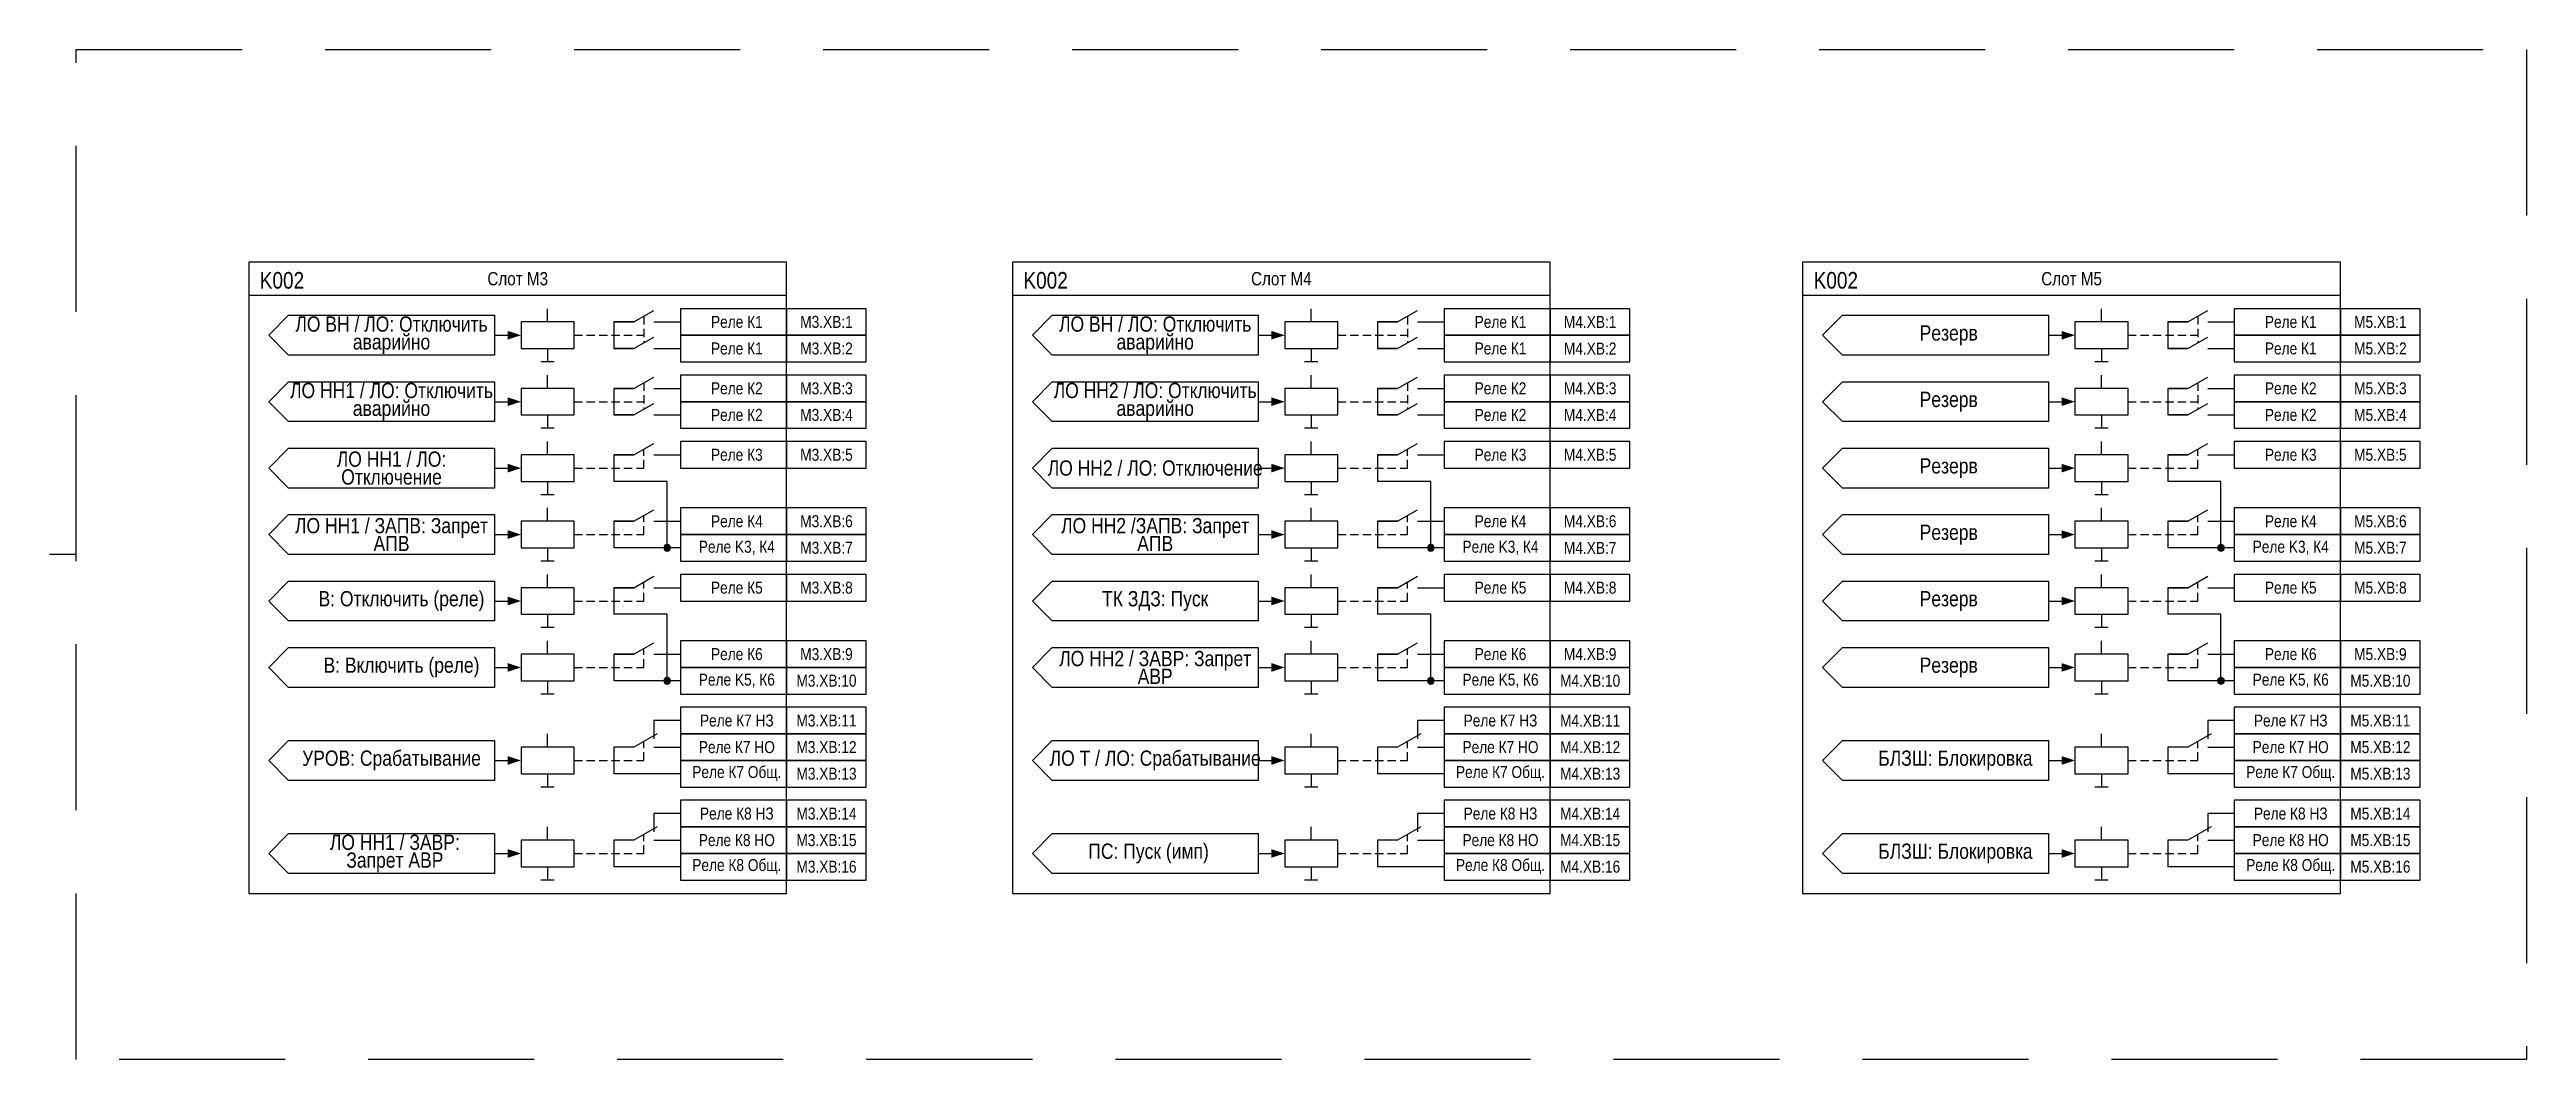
# Model space of a CAD drawing. Header units: millimetres. Extents: x 1657 to 8204, y -558 to 594.
# Drawn here: x 6326 to 6699, y 71 to 223 of the extents above; entities that cross this region are included whole.
import ezdxf
from ezdxf.enums import TextEntityAlignment as Align

# ---------------------------------------------------------------- set-up
doc = ezdxf.new("R2010")
doc.units = ezdxf.units.MM
doc.linetypes.add('штриховая2', pattern=[0.375, 0.25, -0.125])
doc.layers.add('_ОРЗ_0.3', color=7, linetype='Continuous', lineweight=30)
doc.layers.add('TEXT', color=7, linetype='Continuous', lineweight=25)
doc.layers.add('Основная', color=7, linetype='Continuous')
doc.styles.add('1.8_Gost_RD', font='ARIALN.TTF', dxfattribs={"height": 1.8})
doc.styles.add('2.5_Gost_RD', font='ARIALN.TTF', dxfattribs={"height": 2.5})
doc.styles.add('2.5_ISOCPEUR', font='isocpeur.ttf', dxfattribs={"width": 0.9, "height": 2.5})

msp = doc.modelspace()

# ---------------------------------------------------------------- texts
at = {"ltscale": 100, "attachment_point": 5}
for s, insert, char_height, width, style in [('K002', (6361, 188.25), 2.5, 10, '2.5_Gost_RD'), ('Слот М3', (6396.5, 188.5), 2, 81, '1.8_Gost_RD'), ('K002', (6476, 188.25), 2.5, 10, '2.5_Gost_RD'), ('Слот М4', (6511.5, 188.5), 2, 81, '1.8_Gost_RD'), ('K002', (6595, 188.25), 2.5, 10, '2.5_Gost_RD'), ('Слот М5', (6630.5, 188.5), 2, 81, '1.8_Gost_RD'), ('\\pxi0.55556,qc;Реле К1', (6429, 182), 1.8, 16, '1.8_Gost_RD'), ('М3.XB:1', (6443, 182), 1.8, 12, '1.8_Gost_RD'), ('\\pxi0.55556,qc;Реле К1', (6544, 182), 1.8, 16, '1.8_Gost_RD'), ('М4.XB:1', (6558, 182), 1.8, 12, '1.8_Gost_RD'), ('\\pxi0.55556,qc;Реле К1', (6663, 182), 1.8, 16, '1.8_Gost_RD'), ('М5.XB:1', (6677, 182), 1.8, 12, '1.8_Gost_RD'), ('\\pxsm0.7;Резерв', (6612, 180), 2.3, 28, '2.5_Gost_RD'), ('\\pxi0.55556,qc;Реле К1', (6429, 178), 1.8, 16, '1.8_Gost_RD'), ('М3.XB:2', (6443, 178), 1.8, 12, '1.8_Gost_RD'), ('\\pxi0.55556,qc;Реле К1', (6544, 178), 1.8, 16, '1.8_Gost_RD'), ('М4.XB:2', (6558, 178), 1.8, 12, '1.8_Gost_RD'), ('\\pxi0.55556,qc;Реле К1', (6663, 178), 1.8, 16, '1.8_Gost_RD'), ('М5.XB:2', (6677, 178), 1.8, 12, '1.8_Gost_RD'), ('\\pxi0.55556,qc;Реле К2', (6429, 172), 1.8, 16, '1.8_Gost_RD'), ('М3.XB:3', (6443, 172), 1.8, 12, '1.8_Gost_RD'), ('\\pxi0.55556,qc;Реле К2', (6544, 172), 1.8, 16, '1.8_Gost_RD'), ('М4.XB:3', (6558, 172), 1.8, 12, '1.8_Gost_RD'), ('\\pxi0.55556,qc;Реле К2', (6663, 172), 1.8, 16, '1.8_Gost_RD'), ('М5.XB:3', (6677, 172), 1.8, 12, '1.8_Gost_RD'), ('\\pxi0.55556,qc;Реле К2', (6429, 168), 1.8, 16, '1.8_Gost_RD'), ('М3.XB:4', (6443, 168), 1.8, 12, '1.8_Gost_RD'), ('\\pxi0.55556,qc;Реле К2', (6544, 168), 1.8, 16, '1.8_Gost_RD'), ('М4.XB:4', (6558, 168), 1.8, 12, '1.8_Gost_RD'), ('\\pxsm0.7;Резерв', (6612, 170), 2.3, 28, '2.5_Gost_RD'), ('\\pxi0.55556,qc;Реле К2', (6663, 168), 1.8, 16, '1.8_Gost_RD'), ('М5.XB:4', (6677, 168), 1.8, 12, '1.8_Gost_RD'), ('\\pxi0.55556,qc;Реле К3', (6429, 162), 1.8, 16, '1.8_Gost_RD'), ('М3.XB:5', (6443, 162), 1.8, 12, '1.8_Gost_RD'), ('\\pxi0.55556,qc;Реле К3', (6544, 162), 1.8, 16, '1.8_Gost_RD'), ('М4.XB:5', (6558, 162), 1.8, 12, '1.8_Gost_RD'), ('\\pxsm0.7;Резерв', (6612, 160), 2.3, 28, '2.5_Gost_RD'), ('\\pxi0.55556,qc;Реле К3', (6663, 162), 1.8, 16, '1.8_Gost_RD'), ('М5.XB:5', (6677, 162), 1.8, 12, '1.8_Gost_RD'), ('М3.XB:6', (6443, 152), 1.8, 12, '1.8_Gost_RD'), ('М4.XB:6', (6558, 152), 1.8, 12, '1.8_Gost_RD'), ('М5.XB:6', (6677, 152), 1.8, 12, '1.8_Gost_RD'), ('\\pxi0.55556,qc;Реле К4', (6429, 152), 1.8, 16, '1.8_Gost_RD'), ('\\pxi0.55556,qc;Реле К4', (6544, 152), 1.8, 16, '1.8_Gost_RD'), ('\\pxsm0.7;Резерв', (6612, 150), 2.3, 28, '2.5_Gost_RD'), ('\\pxi0.55556,qc;Реле К4', (6663, 152), 1.8, 16, '1.8_Gost_RD'), ('\\pxi0.55556,qc;Реле K3, К4', (6429, 148), 1.8, 16, '1.8_Gost_RD'), ('М3.XB:7', (6443, 148), 1.8, 12, '1.8_Gost_RD'), ('\\pxi0.55556,qc;Реле K3, К4', (6544, 148), 1.8, 16, '1.8_Gost_RD'), ('М4.XB:7', (6558, 148), 1.8, 12, '1.8_Gost_RD'), ('\\pxi0.55556,qc;Реле K3, К4', (6663, 148), 1.8, 16, '1.8_Gost_RD'), ('М5.XB:7', (6677, 148), 1.8, 12, '1.8_Gost_RD'), ('\\pxi0.55556,qc;Реле К5', (6429, 142), 1.8, 16, '1.8_Gost_RD'), ('М3.XB:8', (6443, 142), 1.8, 12, '1.8_Gost_RD'), ('\\pxi0.55556,qc;Реле К5', (6544, 142), 1.8, 16, '1.8_Gost_RD'), ('М4.XB:8', (6558, 142), 1.8, 12, '1.8_Gost_RD'), ('\\pxi0.55556,qc;Реле К5', (6663, 142), 1.8, 16, '1.8_Gost_RD'), ('М5.XB:8', (6677, 142), 1.8, 12, '1.8_Gost_RD'), ('\\pxsm0.7;В: Отключить (реле)', (6379, 140), 2.3, 28, '2.5_Gost_RD'), ('\\pxsm0.7;ТК ЗДЗ: Пуск', (6492.5, 140), 2.3, 31, '2.5_Gost_RD'), ('\\pxsm0.7;Резерв', (6612, 140), 2.3, 28, '2.5_Gost_RD'), ('\\pxsm0.7;В: Включить (реле)', (6379, 130), 2.3, 28, '2.5_Gost_RD'), ('\\pxi0.55556,qc;Реле К6', (6429, 132), 1.8, 16, '1.8_Gost_RD'), ('М3.XB:9', (6443, 132), 1.8, 12, '1.8_Gost_RD'), ('\\pxi0.55556,qc;Реле К6', (6544, 132), 1.8, 16, '1.8_Gost_RD'), ('М4.XB:9', (6558, 132), 1.8, 12, '1.8_Gost_RD'), ('\\pxsm0.7;Резерв', (6612, 130), 2.3, 28, '2.5_Gost_RD'), ('\\pxi0.55556,qc;Реле К6', (6663, 132), 1.8, 16, '1.8_Gost_RD'), ('М5.XB:9', (6677, 132), 1.8, 12, '1.8_Gost_RD'), ('\\pxi0.55556,qc;Реле K5, К6', (6429, 128), 1.8, 16, '1.8_Gost_RD'), ('М3.XB:10', (6443, 128), 1.8, 12, '1.8_Gost_RD'), ('\\pxi0.55556,qc;Реле K5, К6', (6544, 128), 1.8, 16, '1.8_Gost_RD'), ('М4.XB:10', (6558, 128), 1.8, 12, '1.8_Gost_RD'), ('\\pxi0.55556,qc;Реле K5, К6', (6663, 128), 1.8, 16, '1.8_Gost_RD'), ('М5.XB:10', (6677, 128), 1.8, 12, '1.8_Gost_RD'), ('\\pxi0.55556,qc;Реле К7 НЗ', (6429, 122), 1.8, 16, '1.8_Gost_RD'), ('М3.XB:11', (6443, 122), 1.8, 12, '1.8_Gost_RD'), ('\\pxi0.55556,qc;Реле К7 НЗ', (6544, 122), 1.8, 16, '1.8_Gost_RD'), ('М4.XB:11', (6558, 122), 1.8, 12, '1.8_Gost_RD'), ('\\pxi0.55556,qc;Реле К7 НЗ', (6663, 122), 1.8, 16, '1.8_Gost_RD'), ('М5.XB:11', (6677, 122), 1.8, 12, '1.8_Gost_RD'), ('\\pxi0.55556,qc;Реле К7 НО', (6429, 118), 1.8, 16, '1.8_Gost_RD'), ('М3.XB:12', (6443, 118), 1.8, 12, '1.8_Gost_RD'), ('\\pxi0.55556,qc;Реле К7 НО', (6544, 118), 1.8, 16, '1.8_Gost_RD'), ('М4.XB:12', (6558, 118), 1.8, 12, '1.8_Gost_RD'), ('\\pxi0.55556,qc;Реле К7 НО', (6663, 118), 1.8, 16, '1.8_Gost_RD'), ('М5.XB:12', (6677, 118), 1.8, 12, '1.8_Gost_RD'), ('\\pxi0.55556,qc;Реле К7 Общ.', (6429, 114), 1.8, 16, '1.8_Gost_RD'), ('М3.XB:13', (6443, 114), 1.8, 12, '1.8_Gost_RD'), ('\\pxi0.55556,qc;Реле К7 Общ.', (6544, 114), 1.8, 16, '1.8_Gost_RD'), ('М4.XB:13', (6558, 114), 1.8, 12, '1.8_Gost_RD'), ('\\pxi0.55556,qc;Реле К7 Общ.', (6663, 114), 1.8, 16, '1.8_Gost_RD'), ('М5.XB:13', (6677, 114), 1.8, 12, '1.8_Gost_RD'), ('\\pxi0.55556,qc;Реле К8 НЗ', (6429, 108), 1.8, 16, '1.8_Gost_RD'), ('М3.XB:14', (6443, 108), 1.8, 12, '1.8_Gost_RD'), ('\\pxi0.55556,qc;Реле К8 НЗ', (6544, 108), 1.8, 16, '1.8_Gost_RD'), ('М4.XB:14', (6558, 108), 1.8, 12, '1.8_Gost_RD'), ('\\pxi0.55556,qc;Реле К8 НЗ', (6663, 108), 1.8, 16, '1.8_Gost_RD'), ('М5.XB:14', (6677, 108), 1.8, 12, '1.8_Gost_RD'), ('\\pxi0.55556,qc;Реле К8 НО', (6429, 104), 1.8, 16, '1.8_Gost_RD'), ('М3.XB:15', (6443, 104), 1.8, 12, '1.8_Gost_RD'), ('\\pxi0.55556,qc;Реле К8 НО', (6544, 104), 1.8, 16, '1.8_Gost_RD'), ('М4.XB:15', (6558, 104), 1.8, 12, '1.8_Gost_RD'), ('\\pxi0.55556,qc;Реле К8 НО', (6663, 104), 1.8, 16, '1.8_Gost_RD'), ('М5.XB:15', (6677, 104), 1.8, 12, '1.8_Gost_RD'), ('\\pxi0.55556,qc;Реле К8 Общ.', (6429, 100), 1.8, 16, '1.8_Gost_RD'), ('М3.XB:16', (6443, 100), 1.8, 12, '1.8_Gost_RD'), ('\\pxi0.55556,qc;Реле К8 Общ.', (6544, 100), 1.8, 16, '1.8_Gost_RD'), ('М4.XB:16', (6558, 100), 1.8, 12, '1.8_Gost_RD'), ('\\pxi0.55556,qc;Реле К8 Общ.', (6663, 100), 1.8, 16, '1.8_Gost_RD'), ('М5.XB:16', (6677, 100), 1.8, 12, '1.8_Gost_RD')]:
    msp.add_mtext(s, dxfattribs=dict(at, insert=insert, char_height=char_height, width=width, style=style))
at = {"color": 0, "ltscale": 100, "insert": (6377.5, 116), "char_height": 2.3, "width": 31, "attachment_point": 5, "style": '2.5_Gost_RD'}
msp.add_mtext('{\\C256;УРОВ: Срабатывание}', dxfattribs=at)
at = {"layer": 'TEXT', "ltscale": 100, "char_height": 2.3, "attachment_point": 5, "style": '2.5_Gost_RD'}
for s, insert, width in [('\\pxsm0.7;ЛО ВН / ЛО: Отключить аварийно', (6377.5, 180), 32.7284), ('\\pxsm0.7;ЛО ВН / ЛО: Отключить аварийно', (6492.5, 180), 32.7284), ('\\pxsm0.7;ЛО НН1 / ЛО: Отключить аварийно', (6377.5, 170), 31), ('\\pxsm0.7;ЛО НН2 / ЛО: Отключить аварийно', (6492.5, 170), 31), ('\\pxsm0.7;ЛО НН1 / ЛО: Отключение', (6377.5, 160), 28.2882), ('\\pxsm0.7;ЛО НН2 / ЛО: Отключение', (6492.5, 160), 31), ('\\pxsm0.7;ЛО НН1 / ЗАПВ: Запрет АПВ', (6377.5, 150), 31), ('\\pxsm0.7;ЛО НН2 /ЗАПВ: Запрет АПВ', (6492.5, 150), 31), ('\\pxsm0.7;ЛО НН2 / ЗАВР: Запрет АВР', (6492.5, 130), 31), ('\\pxsm0.7;ЛО Т / ЛО: Срабатывание', (6492.5, 116), 31), ('\\pxsm0.7;БЛЗШ: Блокировка', (6613, 116), 29.7284), ('\\pxsm0.7;ЛО НН1 / ЗАВР: Запрет АВР', (6378, 102), 28), ('\\pxsm0.7;ПС: Пуск (имп)', (6491.5, 102), 31), ('\\pxsm0.7;БЛЗШ: Блокировка', (6613, 102), 29.7284)]:
    msp.add_mtext(s, dxfattribs=dict(at, insert=insert, width=width))

# ---------------------------------------------------------------- blocks, each defined once
blk = doc.blocks.new('*U100')
at = {"layer": 'Основная', "color": 0}
blk.add_line((0, 0), (6, 3.43), dxfattribs=at)
blk = doc.blocks.new('*U191')
at = {"layer": 'Основная', "color": 0}
for p, q in [((-3, 0), (-9, 0)), ((9, 0), (3, 0))]:
    blk.add_line(p, q, dxfattribs=at)
at = {"layer": 'Основная', "ltscale": 0.25, "xscale": -1}
blk.add_blockref('*U100', (3, 0), dxfattribs=at)
at = {"layer": 'Основная', "style": '2.5_ISOCPEUR'}
for tag, p in [('ОУ', (-2, 10)), ('В1', (-14, 6)), ('В2', (-6, 4))]:
    blk.add_attdef(tag, text='', height=2.5, dxfattribs=at).set_placement(p, align=Align.MIDDLE_CENTER)
blk = doc.blocks.new('*U190')
at = {"layer": 'Основная', "color": 0}
for p, q in [((-3, 0), (-9, 0)), ((9, 0), (3, 0))]:
    blk.add_line(p, q, dxfattribs=at)
at = {"layer": 'Основная', "ltscale": 0.25, "xscale": -1}
blk.add_blockref('*U100', (3, 0), dxfattribs=at)
at = {"layer": 'Основная', "style": '2.5_ISOCPEUR'}
for tag, p in [('ОУ', (-2, 10)), ('В1', (-14, 6)), ('В2', (-6, 4))]:
    blk.add_attdef(tag, text='', height=2.5, dxfattribs=at).set_placement(p, align=Align.MIDDLE_CENTER)
blk = doc.blocks.new('Точка')
at = {"ltscale": 100}
h = blk.add_hatch(color=256, dxfattribs=at)
h.dxf.hatch_style = 1
edge = h.paths.add_edge_path()
edge.add_arc((0, 0), 0.5, 0, 360)
blk.add_circle((0, 0), 0.5, dxfattribs=at)
blk = doc.blocks.new('*U189')
at = {"layer": 'Основная', "color": 0}
for p, q in [((-3, 0), (-9, 0)), ((9, 0), (3, 0))]:
    blk.add_line(p, q, dxfattribs=at)
at = {"layer": 'Основная', "ltscale": 0.25, "xscale": -1}
blk.add_blockref('*U100', (3, 0), dxfattribs=at)
at = {"layer": 'Основная', "style": '2.5_ISOCPEUR'}
for tag, p in [('ОУ', (-2, 10)), ('В1', (-14, 6)), ('В2', (-6, 4))]:
    blk.add_attdef(tag, text='', height=2.5, dxfattribs=at).set_placement(p, align=Align.MIDDLE_CENTER)
blk = doc.blocks.new('*U188')
at = {"layer": 'Основная', "color": 0}
for p, q in [((-3, 0), (-9, 0)), ((9, 0), (3, 0))]:
    blk.add_line(p, q, dxfattribs=at)
at = {"layer": 'Основная', "ltscale": 0.25, "xscale": -1}
blk.add_blockref('*U100', (3, 0), dxfattribs=at)
at = {"layer": 'Основная', "style": '2.5_ISOCPEUR'}
for tag, p in [('ОУ', (-2, 10)), ('В1', (-14, 6)), ('В2', (-6, 4))]:
    blk.add_attdef(tag, text='', height=2.5, dxfattribs=at).set_placement(p, align=Align.MIDDLE_CENTER)
blk = doc.blocks.new('*U186')
at = {"layer": 'Основная', "color": 0}
for p, q in [((-3, 0), (-9, 0)), ((9, 0), (3, 0))]:
    blk.add_line(p, q, dxfattribs=at)
at = {"layer": 'Основная', "ltscale": 0.25, "xscale": -1}
blk.add_blockref('*U100', (3, 0), dxfattribs=at)
at = {"layer": 'Основная', "style": '2.5_ISOCPEUR'}
for tag, p in [('ОУ', (-2, 10)), ('В1', (-14, 6)), ('В2', (-6, 4))]:
    blk.add_attdef(tag, text='', height=2.5, dxfattribs=at).set_placement(p, align=Align.MIDDLE_CENTER)
blk = doc.blocks.new('*U187')
at = {"layer": 'Основная', "color": 0}
for p, q in [((-3, 0), (-9, 0)), ((9, 0), (3, 0))]:
    blk.add_line(p, q, dxfattribs=at)
at = {"layer": 'Основная', "ltscale": 0.25, "xscale": -1}
blk.add_blockref('*U100', (3, 0), dxfattribs=at)
at = {"layer": 'Основная', "style": '2.5_ISOCPEUR'}
for tag, p in [('ОУ', (-2, 10)), ('В1', (-14, 6)), ('В2', (-6, 4))]:
    blk.add_attdef(tag, text='', height=2.5, dxfattribs=at).set_placement(p, align=Align.MIDDLE_CENTER)
blk = doc.blocks.new('*U185')
at = {"layer": 'Основная', "color": 0}
for p, q in [((-3, 0), (-9, 0)), ((9, 0), (3, 0))]:
    blk.add_line(p, q, dxfattribs=at)
at = {"layer": 'Основная', "ltscale": 0.25, "xscale": -1}
blk.add_blockref('*U100', (3, 0), dxfattribs=at)
at = {"layer": 'Основная', "style": '2.5_ISOCPEUR'}
for tag, p in [('ОУ', (-2, 10)), ('В1', (-14, 6)), ('В2', (-6, 4))]:
    blk.add_attdef(tag, text='', height=2.5, dxfattribs=at).set_placement(p, align=Align.MIDDLE_CENTER)
blk = doc.blocks.new('*U183')
at = {"layer": 'Основная', "color": 0}
for p, q in [((-3, 0), (-9, 0)), ((9, 0), (3, 0))]:
    blk.add_line(p, q, dxfattribs=at)
at = {"layer": 'Основная', "ltscale": 0.25, "xscale": -1}
blk.add_blockref('*U100', (3, 0), dxfattribs=at)
at = {"layer": 'Основная', "style": '2.5_ISOCPEUR'}
for tag, p in [('ОУ', (-2, 10)), ('В1', (-14, 6)), ('В2', (-6, 4))]:
    blk.add_attdef(tag, text='', height=2.5, dxfattribs=at).set_placement(p, align=Align.MIDDLE_CENTER)
blk = doc.blocks.new('*U184')
at = {"ltscale": 0.25}
blk.add_line((0, 0), (3, 0), dxfattribs=at)
blk.add_lwpolyline([(2, 0, 1.3, 0, 0), (4, 0, 0, 0, 0)], format="xyseb", dxfattribs=at)
blk = doc.blocks.new('*U176')
at = {"ltscale": 0.25}
blk.add_line((0, 0), (3, 0), dxfattribs=at)
blk.add_lwpolyline([(2, 0, 1.3, 0, 0), (4, 0, 0, 0, 0)], format="xyseb", dxfattribs=at)
blk = doc.blocks.new('*U177')
at = {"ltscale": 0.25}
blk.add_line((0, 0), (3, 0), dxfattribs=at)
blk.add_lwpolyline([(2, 0, 1.3, 0, 0), (4, 0, 0, 0, 0)], format="xyseb", dxfattribs=at)
blk = doc.blocks.new('*U178')
at = {"ltscale": 0.25}
blk.add_line((0, 0), (3, 0), dxfattribs=at)
blk.add_lwpolyline([(2, 0, 1.3, 0, 0), (4, 0, 0, 0, 0)], format="xyseb", dxfattribs=at)
blk = doc.blocks.new('*U179')
at = {"ltscale": 0.25}
blk.add_line((0, 0), (3, 0), dxfattribs=at)
blk.add_lwpolyline([(2, 0, 1.3, 0, 0), (4, 0, 0, 0, 0)], format="xyseb", dxfattribs=at)
blk = doc.blocks.new('*U180')
at = {"ltscale": 0.25}
blk.add_line((0, 0), (3, 0), dxfattribs=at)
blk.add_lwpolyline([(2, 0, 1.3, 0, 0), (4, 0, 0, 0, 0)], format="xyseb", dxfattribs=at)
blk = doc.blocks.new('*U181')
at = {"ltscale": 0.25}
blk.add_line((0, 0), (3, 0), dxfattribs=at)
blk.add_lwpolyline([(2, 0, 1.3, 0, 0), (4, 0, 0, 0, 0)], format="xyseb", dxfattribs=at)
blk = doc.blocks.new('*U182')
at = {"ltscale": 0.25}
blk.add_line((0, 0), (3, 0), dxfattribs=at)
blk.add_lwpolyline([(2, 0, 1.3, 0, 0), (4, 0, 0, 0, 0)], format="xyseb", dxfattribs=at)
blk = doc.blocks.new('*U175')
at = {"layer": 'Основная', "color": 0}
for p, q in [((-3, 0), (-9, 0)), ((9, 0), (3, 0))]:
    blk.add_line(p, q, dxfattribs=at)
at = {"layer": 'Основная', "ltscale": 0.25, "xscale": -1}
blk.add_blockref('*U100', (3, 0), dxfattribs=at)
at = {"layer": 'Основная', "style": '2.5_ISOCPEUR'}
for tag, p in [('ОУ', (-2, 10)), ('В1', (-14, 6)), ('В2', (-6, 4))]:
    blk.add_attdef(tag, text='', height=2.5, dxfattribs=at).set_placement(p, align=Align.MIDDLE_CENTER)
blk = doc.blocks.new('*U174')
at = {"layer": 'Основная', "color": 0}
for p, q in [((-3, 0), (-9, 0)), ((9, 0), (3, 0))]:
    blk.add_line(p, q, dxfattribs=at)
at = {"layer": 'Основная', "ltscale": 0.25, "xscale": -1}
blk.add_blockref('*U100', (3, 0), dxfattribs=at)
at = {"layer": 'Основная', "style": '2.5_ISOCPEUR'}
for tag, p in [('ОУ', (-2, 10)), ('В1', (-14, 6)), ('В2', (-6, 4))]:
    blk.add_attdef(tag, text='', height=2.5, dxfattribs=at).set_placement(p, align=Align.MIDDLE_CENTER)
blk = doc.blocks.new('*U173')
at = {"layer": 'Основная', "color": 0}
for p, q in [((-3, 0), (-9, 0)), ((9, 0), (3, 0))]:
    blk.add_line(p, q, dxfattribs=at)
at = {"layer": 'Основная', "ltscale": 0.25, "xscale": -1}
blk.add_blockref('*U100', (3, 0), dxfattribs=at)
at = {"layer": 'Основная', "style": '2.5_ISOCPEUR'}
for tag, p in [('ОУ', (-2, 10)), ('В1', (-14, 6)), ('В2', (-6, 4))]:
    blk.add_attdef(tag, text='', height=2.5, dxfattribs=at).set_placement(p, align=Align.MIDDLE_CENTER)
blk = doc.blocks.new('*U171')
at = {"layer": 'Основная', "color": 0}
for p, q in [((-3, 0), (-9, 0)), ((9, 0), (3, 0))]:
    blk.add_line(p, q, dxfattribs=at)
at = {"layer": 'Основная', "ltscale": 0.25, "xscale": -1}
blk.add_blockref('*U100', (3, 0), dxfattribs=at)
at = {"layer": 'Основная', "style": '2.5_ISOCPEUR'}
for tag, p in [('ОУ', (-2, 10)), ('В1', (-14, 6)), ('В2', (-6, 4))]:
    blk.add_attdef(tag, text='', height=2.5, dxfattribs=at).set_placement(p, align=Align.MIDDLE_CENTER)
blk = doc.blocks.new('*U172')
at = {"layer": 'Основная', "color": 0}
for p, q in [((-3, 0), (-9, 0)), ((9, 0), (3, 0))]:
    blk.add_line(p, q, dxfattribs=at)
at = {"layer": 'Основная', "ltscale": 0.25, "xscale": -1}
blk.add_blockref('*U100', (3, 0), dxfattribs=at)
at = {"layer": 'Основная', "style": '2.5_ISOCPEUR'}
for tag, p in [('ОУ', (-2, 10)), ('В1', (-14, 6)), ('В2', (-6, 4))]:
    blk.add_attdef(tag, text='', height=2.5, dxfattribs=at).set_placement(p, align=Align.MIDDLE_CENTER)
blk = doc.blocks.new('*U170')
at = {"layer": 'Основная', "color": 0}
for p, q in [((-3, 0), (-9, 0)), ((9, 0), (3, 0))]:
    blk.add_line(p, q, dxfattribs=at)
at = {"layer": 'Основная', "ltscale": 0.25, "xscale": -1}
blk.add_blockref('*U100', (3, 0), dxfattribs=at)
at = {"layer": 'Основная', "style": '2.5_ISOCPEUR'}
for tag, p in [('ОУ', (-2, 10)), ('В1', (-14, 6)), ('В2', (-6, 4))]:
    blk.add_attdef(tag, text='', height=2.5, dxfattribs=at).set_placement(p, align=Align.MIDDLE_CENTER)
blk = doc.blocks.new('*U168')
at = {"layer": 'Основная', "color": 0}
for p, q in [((-3, 0), (-9, 0)), ((9, 0), (3, 0))]:
    blk.add_line(p, q, dxfattribs=at)
at = {"layer": 'Основная', "ltscale": 0.25, "xscale": -1}
blk.add_blockref('*U100', (3, 0), dxfattribs=at)
at = {"layer": 'Основная', "style": '2.5_ISOCPEUR'}
for tag, p in [('ОУ', (-2, 10)), ('В1', (-14, 6)), ('В2', (-6, 4))]:
    blk.add_attdef(tag, text='', height=2.5, dxfattribs=at).set_placement(p, align=Align.MIDDLE_CENTER)
blk = doc.blocks.new('*U169')
at = {"layer": 'Основная', "color": 0}
for p, q in [((-3, 0), (-9, 0)), ((9, 0), (3, 0))]:
    blk.add_line(p, q, dxfattribs=at)
at = {"layer": 'Основная', "ltscale": 0.25, "xscale": -1}
blk.add_blockref('*U100', (3, 0), dxfattribs=at)
at = {"layer": 'Основная', "style": '2.5_ISOCPEUR'}
for tag, p in [('ОУ', (-2, 10)), ('В1', (-14, 6)), ('В2', (-6, 4))]:
    blk.add_attdef(tag, text='', height=2.5, dxfattribs=at).set_placement(p, align=Align.MIDDLE_CENTER)
blk = doc.blocks.new('*U164')
at = {"ltscale": 0.25}
blk.add_line((0, 0), (3, 0), dxfattribs=at)
blk.add_lwpolyline([(2, 0, 1.3, 0, 0), (4, 0, 0, 0, 0)], format="xyseb", dxfattribs=at)
blk = doc.blocks.new('*U165')
at = {"ltscale": 0.25}
blk.add_line((0, 0), (3, 0), dxfattribs=at)
blk.add_lwpolyline([(2, 0, 1.3, 0, 0), (4, 0, 0, 0, 0)], format="xyseb", dxfattribs=at)
blk = doc.blocks.new('*U166')
at = {"ltscale": 0.25}
blk.add_line((0, 0), (3, 0), dxfattribs=at)
blk.add_lwpolyline([(2, 0, 1.3, 0, 0), (4, 0, 0, 0, 0)], format="xyseb", dxfattribs=at)
blk = doc.blocks.new('*U167')
at = {"ltscale": 0.25}
blk.add_line((0, 0), (3, 0), dxfattribs=at)
blk.add_lwpolyline([(2, 0, 1.3, 0, 0), (4, 0, 0, 0, 0)], format="xyseb", dxfattribs=at)
blk = doc.blocks.new('*U160')
at = {"ltscale": 0.25}
blk.add_line((0, 0), (3, 0), dxfattribs=at)
blk.add_lwpolyline([(2, 0, 1.3, 0, 0), (4, 0, 0, 0, 0)], format="xyseb", dxfattribs=at)
blk = doc.blocks.new('*U161')
at = {"ltscale": 0.25}
blk.add_line((0, 0), (3, 0), dxfattribs=at)
blk.add_lwpolyline([(2, 0, 1.3, 0, 0), (4, 0, 0, 0, 0)], format="xyseb", dxfattribs=at)
blk = doc.blocks.new('*U162')
at = {"ltscale": 0.25}
blk.add_line((0, 0), (3, 0), dxfattribs=at)
blk.add_lwpolyline([(2, 0, 1.3, 0, 0), (4, 0, 0, 0, 0)], format="xyseb", dxfattribs=at)
blk = doc.blocks.new('*U163')
at = {"ltscale": 0.25}
blk.add_line((0, 0), (3, 0), dxfattribs=at)
blk.add_lwpolyline([(2, 0, 1.3, 0, 0), (4, 0, 0, 0, 0)], format="xyseb", dxfattribs=at)

# ---------------------------------------------------------------- linework, layer by layer
at = {"ltscale": 100}
for p, q in [((6401, 182), (6401, 184)), ((6516, 182), (6516, 184)), ((6635, 182), (6635, 184)), ((6414, 182), (6411, 182)), ((6420, 182), (6421, 182)), ((6529, 182), (6526, 182)), ((6535, 182), (6536, 182)), ((6648, 182), (6645, 182)), ((6654, 182), (6655, 182)), ((6402, 176), (6400, 176)), ((6401, 178), (6401, 176)), ((6414, 178), (6411, 178)), ((6420, 178), (6421, 178)), ((6517, 176), (6515, 176)), ((6516, 178), (6516, 176)), ((6529, 178), (6526, 178)), ((6535, 178), (6536, 178)), ((6636, 176), (6634, 176)), ((6635, 178), (6635, 176)), ((6648, 178), (6645, 178)), ((6654, 178), (6655, 178)), ((6401, 172), (6401, 174)), ((6414, 172), (6411, 172)), ((6420, 172), (6421, 172)), ((6516, 172), (6516, 174)), ((6529, 172), (6526, 172)), ((6535, 172), (6536, 172)), ((6635, 172), (6635, 174)), ((6648, 172), (6645, 172)), ((6654, 172), (6655, 172)), ((6401, 168), (6401, 166)), ((6414, 168), (6411, 168)), ((6420, 168), (6421, 168)), ((6516, 168), (6516, 166)), ((6529, 168), (6526, 168)), ((6535, 168), (6536, 168)), ((6635, 168), (6635, 166)), ((6648, 168), (6645, 168)), ((6654, 168), (6655, 168)), ((6402, 166), (6400, 166)), ((6517, 166), (6515, 166)), ((6636, 166), (6634, 166)), ((6401, 162), (6401, 164)), ((6414, 162), (6411, 162)), ((6420, 162), (6421, 162)), ((6516, 162), (6516, 164)), ((6529, 162), (6526, 162)), ((6535, 162), (6536, 162)), ((6635, 162), (6635, 164)), ((6648, 162), (6645, 162)), ((6654, 162), (6655, 162)), ((6401, 158), (6401, 156)), ((6419, 158), (6411, 158)), ((6516, 158), (6516, 156)), ((6534, 158), (6526, 158)), ((6635, 158), (6635, 156)), ((6653, 158), (6645, 158)), ((6402, 156), (6400, 156)), ((6401, 152), (6401, 154)), ((6517, 156), (6515, 156)), ((6516, 152), (6516, 154)), ((6636, 156), (6634, 156)), ((6635, 152), (6635, 154)), ((6414, 152), (6411, 152)), ((6420, 152), (6421, 152)), ((6529, 152), (6526, 152)), ((6535, 152), (6536, 152)), ((6648, 152), (6645, 152)), ((6654, 152), (6655, 152)), ((6330, 147), (6326, 147)), ((6402, 146), (6400, 146)), ((6401, 148), (6401, 146)), ((6421, 148), (6411, 148)), ((6517, 146), (6515, 146)), ((6516, 148), (6516, 146)), ((6536, 148), (6526, 148)), ((6636, 146), (6634, 146)), ((6635, 148), (6635, 146)), ((6655, 148), (6645, 148)), ((6401, 142), (6401, 144)), ((6414, 142), (6411, 142)), ((6420, 142), (6421, 142)), ((6516, 142), (6516, 144)), ((6529, 142), (6526, 142)), ((6535, 142), (6536, 142)), ((6635, 142), (6635, 144)), ((6648, 142), (6645, 142)), ((6654, 142), (6655, 142)), ((6402, 136), (6400, 136)), ((6401, 138), (6401, 136)), ((6419, 138), (6411, 138)), ((6517, 136), (6515, 136)), ((6516, 138), (6516, 136)), ((6534, 138), (6526, 138)), ((6636, 136), (6634, 136)), ((6635, 138), (6635, 136)), ((6653, 138), (6645, 138)), ((6401, 132), (6401, 134)), ((6414, 132), (6411, 132)), ((6420, 132), (6421, 132)), ((6516, 132), (6516, 134)), ((6529, 132), (6526, 132)), ((6535, 132), (6536, 132)), ((6635, 132), (6635, 134)), ((6648, 132), (6645, 132)), ((6654, 132), (6655, 132)), ((6401, 128), (6401, 126)), ((6421, 128), (6411, 128)), ((6516, 128), (6516, 126)), ((6536, 128), (6526, 128)), ((6635, 128), (6635, 126)), ((6655, 128), (6645, 128)), ((6402, 126), (6400, 126)), ((6517, 126), (6515, 126)), ((6636, 126), (6634, 126)), ((6401, 118), (6401, 120)), ((6516, 118), (6516, 120)), ((6635, 118), (6635, 120)), ((6414, 118), (6411, 118)), ((6417, 118), (6421, 118)), ((6529, 118), (6526, 118)), ((6532, 118), (6536, 118)), ((6648, 118), (6645, 118)), ((6651, 118), (6655, 118)), ((6402, 112), (6400, 112)), ((6401, 114), (6401, 112)), ((6421, 114), (6411, 114)), ((6517, 112), (6515, 112)), ((6516, 114), (6516, 112)), ((6536, 114), (6526, 114)), ((6636, 112), (6634, 112)), ((6635, 114), (6635, 112)), ((6655, 114), (6645, 114)), ((6401, 104), (6401, 106)), ((6516, 104), (6516, 106)), ((6635, 104), (6635, 106)), ((6414, 104), (6411, 104)), ((6417, 104), (6421, 104)), ((6529, 104), (6526, 104)), ((6532, 104), (6536, 104)), ((6648, 104), (6645, 104)), ((6651, 104), (6655, 104)), ((6402, 98), (6400, 98)), ((6401, 100), (6401, 98)), ((6421, 100), (6411, 100)), ((6517, 98), (6515, 98)), ((6516, 100), (6516, 98)), ((6536, 100), (6526, 100)), ((6636, 98), (6634, 98)), ((6635, 100), (6635, 98)), ((6655, 100), (6645, 100))]:
    msp.add_line(p, q, dxfattribs=at)
at = {"color": 6, "linetype": 'штриховая2', "ltscale": 100}
msp.add_lwpolyline([(6330, 223), (6699, 223), (6699, 71), (6330, 71)], close=True, dxfattribs=at)
at = {"ltscale": 100}
for points in [[(6437, 186), (6356, 186)], [(6552, 186), (6471, 186)], [(6671, 186), (6590, 186)], [(6411, 182), (6411, 178)], [(6526, 182), (6526, 178)], [(6645, 182), (6645, 178)], [(6411, 172), (6411, 168)], [(6526, 172), (6526, 168)], [(6645, 172), (6645, 168)], [(6411, 162), (6411, 158)], [(6526, 162), (6526, 158)], [(6645, 162), (6645, 158)], [(6419, 148), (6419, 158)], [(6534, 148), (6534, 158)], [(6653, 148), (6653, 158)], [(6411, 152), (6411, 148)], [(6526, 152), (6526, 148)], [(6645, 152), (6645, 148)], [(6411, 142), (6411, 138)], [(6526, 142), (6526, 138)], [(6645, 142), (6645, 138)], [(6419, 128), (6419, 138)], [(6534, 128), (6534, 138)], [(6653, 128), (6653, 138)], [(6411, 132), (6411, 128)], [(6526, 132), (6526, 128)], [(6645, 132), (6645, 128)], [(6417.5, 120), (6414, 118)], [(6421, 122), (6417, 122), (6417, 119.25)], [(6532.5, 120), (6529, 118)], [(6536, 122), (6532, 122), (6532, 119.25)], [(6651.5, 120), (6648, 118)], [(6655, 122), (6651, 122), (6651, 119.25)], [(6411, 118), (6411, 114)], [(6526, 118), (6526, 114)], [(6645, 118), (6645, 114)], [(6417.5, 106), (6414, 104)], [(6421, 108), (6417, 108), (6417, 105.25)], [(6532.5, 106), (6529, 104)], [(6536, 108), (6532, 108), (6532, 105.25)], [(6651.5, 106), (6648, 104)], [(6655, 108), (6651, 108), (6651, 105.25)], [(6411, 104), (6411, 100)], [(6526, 104), (6526, 100)], [(6645, 104), (6645, 100)]]:
    msp.add_lwpolyline(points, dxfattribs=at)
at = {"linetype": 'штриховая2', "ltscale": 5}
for points in [[(6415.5, 182.86), (6415.5, 178.86)], [(6530.5, 182.86), (6530.5, 178.86)], [(6649.5, 182.86), (6649.5, 178.86)], [(6405, 180), (6415.5, 180)], [(6520, 180), (6530.5, 180)], [(6639, 180), (6649.5, 180)], [(6415.5, 172.86), (6415.5, 168.86)], [(6530.5, 172.86), (6530.5, 168.86)], [(6649.5, 172.86), (6649.5, 168.86)], [(6405, 170), (6415.5, 170)], [(6520, 170), (6530.5, 170)], [(6639, 170), (6649.5, 170)], [(6405, 160), (6415.5, 160), (6415.5, 162.86)], [(6520, 160), (6530.5, 160), (6530.5, 162.86)], [(6639, 160), (6649.5, 160), (6649.5, 162.86)], [(6405, 150), (6415.5, 150), (6415.5, 152.86)], [(6520, 150), (6530.5, 150), (6530.5, 152.86)], [(6639, 150), (6649.5, 150), (6649.5, 152.86)], [(6405, 140), (6415.5, 140), (6415.5, 142.86)], [(6520, 140), (6530.5, 140), (6530.5, 142.86)], [(6639, 140), (6649.5, 140), (6649.5, 142.86)], [(6405, 130), (6415.5, 130), (6415.5, 132.86)], [(6520, 130), (6530.5, 130), (6530.5, 132.86)], [(6639, 130), (6649.5, 130), (6649.5, 132.86)], [(6405, 116), (6415.5, 116), (6415.5, 118.86)], [(6520, 116), (6530.5, 116), (6530.5, 118.86)], [(6639, 116), (6649.5, 116), (6649.5, 118.86)], [(6405, 102), (6415.5, 102), (6415.5, 104.86)], [(6520, 102), (6530.5, 102), (6530.5, 104.86)], [(6639, 102), (6649.5, 102), (6649.5, 104.86)]]:
    msp.add_lwpolyline(points, dxfattribs=at)
at = {"ltscale": 100}
for points in [[(6437, 184), (6421, 184), (6421, 180), (6437, 180)], [(6449, 184), (6437, 184), (6437, 180), (6449, 180)], [(6552, 184), (6536, 184), (6536, 180), (6552, 180)], [(6564, 184), (6552, 184), (6552, 180), (6564, 180)], [(6671, 184), (6655, 184), (6655, 180), (6671, 180)], [(6683, 184), (6671, 184), (6671, 180), (6683, 180)], [(6405, 182), (6397, 182), (6397, 178), (6405, 178)], [(6437, 180), (6421, 180), (6421, 176), (6437, 176)], [(6449, 180), (6437, 180), (6437, 176), (6449, 176)], [(6520, 182), (6512, 182), (6512, 178), (6520, 178)], [(6552, 180), (6536, 180), (6536, 176), (6552, 176)], [(6564, 180), (6552, 180), (6552, 176), (6564, 176)], [(6639, 182), (6631, 182), (6631, 178), (6639, 178)], [(6671, 180), (6655, 180), (6655, 176), (6671, 176)], [(6683, 180), (6671, 180), (6671, 176), (6683, 176)], [(6405, 172), (6397, 172), (6397, 168), (6405, 168)], [(6437, 174), (6421, 174), (6421, 170), (6437, 170)], [(6449, 174), (6437, 174), (6437, 170), (6449, 170)], [(6520, 172), (6512, 172), (6512, 168), (6520, 168)], [(6552, 174), (6536, 174), (6536, 170), (6552, 170)], [(6564, 174), (6552, 174), (6552, 170), (6564, 170)], [(6639, 172), (6631, 172), (6631, 168), (6639, 168)], [(6671, 174), (6655, 174), (6655, 170), (6671, 170)], [(6683, 174), (6671, 174), (6671, 170), (6683, 170)], [(6437, 170), (6421, 170), (6421, 166), (6437, 166)], [(6449, 170), (6437, 170), (6437, 166), (6449, 166)], [(6552, 170), (6536, 170), (6536, 166), (6552, 166)], [(6564, 170), (6552, 170), (6552, 166), (6564, 166)], [(6671, 170), (6655, 170), (6655, 166), (6671, 166)], [(6683, 170), (6671, 170), (6671, 166), (6683, 166)], [(6405, 162), (6397, 162), (6397, 158), (6405, 158)], [(6437, 164), (6421, 164), (6421, 160), (6437, 160)], [(6449, 164), (6437, 164), (6437, 160), (6449, 160)], [(6520, 162), (6512, 162), (6512, 158), (6520, 158)], [(6552, 164), (6536, 164), (6536, 160), (6552, 160)], [(6564, 164), (6552, 164), (6552, 160), (6564, 160)], [(6639, 162), (6631, 162), (6631, 158), (6639, 158)], [(6671, 164), (6655, 164), (6655, 160), (6671, 160)], [(6683, 164), (6671, 164), (6671, 160), (6683, 160)], [(6437, 154), (6421, 154), (6421, 150), (6437, 150)], [(6449, 154), (6437, 154), (6437, 150), (6449, 150)], [(6552, 154), (6536, 154), (6536, 150), (6552, 150)], [(6564, 154), (6552, 154), (6552, 150), (6564, 150)], [(6671, 154), (6655, 154), (6655, 150), (6671, 150)], [(6683, 154), (6671, 154), (6671, 150), (6683, 150)], [(6405, 152), (6397, 152), (6397, 148), (6405, 148)], [(6437, 150), (6421, 150), (6421, 146), (6437, 146)], [(6449, 150), (6437, 150), (6437, 146), (6449, 146)], [(6520, 152), (6512, 152), (6512, 148), (6520, 148)], [(6552, 150), (6536, 150), (6536, 146), (6552, 146)], [(6564, 150), (6552, 150), (6552, 146), (6564, 146)], [(6639, 152), (6631, 152), (6631, 148), (6639, 148)], [(6671, 150), (6655, 150), (6655, 146), (6671, 146)], [(6683, 150), (6671, 150), (6671, 146), (6683, 146)], [(6405, 142), (6397, 142), (6397, 138), (6405, 138)], [(6437, 144), (6421, 144), (6421, 140), (6437, 140)], [(6449, 144), (6437, 144), (6437, 140), (6449, 140)], [(6520, 142), (6512, 142), (6512, 138), (6520, 138)], [(6552, 144), (6536, 144), (6536, 140), (6552, 140)], [(6564, 144), (6552, 144), (6552, 140), (6564, 140)], [(6639, 142), (6631, 142), (6631, 138), (6639, 138)], [(6671, 144), (6655, 144), (6655, 140), (6671, 140)], [(6683, 144), (6671, 144), (6671, 140), (6683, 140)], [(6405, 132), (6397, 132), (6397, 128), (6405, 128)], [(6437, 134), (6421, 134), (6421, 130), (6437, 130)], [(6449, 134), (6437, 134), (6437, 130), (6449, 130)], [(6520, 132), (6512, 132), (6512, 128), (6520, 128)], [(6552, 134), (6536, 134), (6536, 130), (6552, 130)], [(6564, 134), (6552, 134), (6552, 130), (6564, 130)], [(6639, 132), (6631, 132), (6631, 128), (6639, 128)], [(6671, 134), (6655, 134), (6655, 130), (6671, 130)], [(6683, 134), (6671, 134), (6671, 130), (6683, 130)], [(6437, 130), (6421, 130), (6421, 126), (6437, 126)], [(6449, 130), (6437, 130), (6437, 126), (6449, 126)], [(6552, 130), (6536, 130), (6536, 126), (6552, 126)], [(6564, 130), (6552, 130), (6552, 126), (6564, 126)], [(6671, 130), (6655, 130), (6655, 126), (6671, 126)], [(6683, 130), (6671, 130), (6671, 126), (6683, 126)], [(6437, 124), (6421, 124), (6421, 120), (6437, 120)], [(6449, 124), (6437, 124), (6437, 120), (6449, 120)], [(6552, 124), (6536, 124), (6536, 120), (6552, 120)], [(6564, 124), (6552, 124), (6552, 120), (6564, 120)], [(6671, 124), (6655, 124), (6655, 120), (6671, 120)], [(6683, 124), (6671, 124), (6671, 120), (6683, 120)], [(6437, 120), (6421, 120), (6421, 116), (6437, 116)], [(6449, 120), (6437, 120), (6437, 116), (6449, 116)], [(6552, 120), (6536, 120), (6536, 116), (6552, 116)], [(6564, 120), (6552, 120), (6552, 116), (6564, 116)], [(6671, 120), (6655, 120), (6655, 116), (6671, 116)], [(6683, 120), (6671, 120), (6671, 116), (6683, 116)], [(6362, 119), (6393, 119), (6393, 113), (6362, 113), (6359, 116)], [(6405, 118), (6397, 118), (6397, 114), (6405, 114)], [(6437, 116), (6421, 116), (6421, 112), (6437, 112)], [(6449, 116), (6437, 116), (6437, 112), (6449, 112)], [(6477, 119), (6508, 119), (6508, 113), (6477, 113), (6474, 116)], [(6520, 118), (6512, 118), (6512, 114), (6520, 114)], [(6552, 116), (6536, 116), (6536, 112), (6552, 112)], [(6564, 116), (6552, 116), (6552, 112), (6564, 112)], [(6596, 119), (6627, 119), (6627, 113), (6596, 113), (6593, 116)], [(6639, 118), (6631, 118), (6631, 114), (6639, 114)], [(6671, 116), (6655, 116), (6655, 112), (6671, 112)], [(6683, 116), (6671, 116), (6671, 112), (6683, 112)], [(6437, 110), (6421, 110), (6421, 106), (6437, 106)], [(6449, 110), (6437, 110), (6437, 106), (6449, 106)], [(6552, 110), (6536, 110), (6536, 106), (6552, 106)], [(6564, 110), (6552, 110), (6552, 106), (6564, 106)], [(6671, 110), (6655, 110), (6655, 106), (6671, 106)], [(6683, 110), (6671, 110), (6671, 106), (6683, 106)], [(6437, 106), (6421, 106), (6421, 102), (6437, 102)], [(6449, 106), (6437, 106), (6437, 102), (6449, 102)], [(6552, 106), (6536, 106), (6536, 102), (6552, 102)], [(6564, 106), (6552, 106), (6552, 102), (6564, 102)], [(6671, 106), (6655, 106), (6655, 102), (6671, 102)], [(6683, 106), (6671, 106), (6671, 102), (6683, 102)], [(6405, 104), (6397, 104), (6397, 100), (6405, 100)], [(6437, 102), (6421, 102), (6421, 98), (6437, 98)], [(6449, 102), (6437, 102), (6437, 98), (6449, 98)], [(6520, 104), (6512, 104), (6512, 100), (6520, 100)], [(6552, 102), (6536, 102), (6536, 98), (6552, 98)], [(6564, 102), (6552, 102), (6552, 98), (6564, 98)], [(6639, 104), (6631, 104), (6631, 100), (6639, 100)], [(6671, 102), (6655, 102), (6655, 98), (6671, 98)], [(6683, 102), (6671, 102), (6671, 98), (6683, 98)]]:
    msp.add_lwpolyline(points, close=True, dxfattribs=at)
at = {"layer": '_ОРЗ_0.3', "ltscale": 100}
for points in [[(6437, 191), (6356, 191), (6356, 96), (6437, 96)], [(6552, 191), (6471, 191), (6471, 96), (6552, 96)], [(6671, 191), (6590, 191), (6590, 96), (6671, 96)]]:
    msp.add_lwpolyline(points, close=True, dxfattribs=at)
at = {"layer": 'Основная', "ltscale": 100}
for points in [[(6393, 183), (6393, 177), (6362, 177), (6359, 180), (6362, 183)], [(6508, 183), (6508, 177), (6477, 177), (6474, 180), (6477, 183)], [(6627, 183), (6627, 177), (6596, 177), (6593, 180), (6596, 183)], [(6393, 173), (6393, 167), (6362, 167), (6359, 170), (6362, 173)], [(6508, 173), (6508, 167), (6477, 167), (6474, 170), (6477, 173)], [(6627, 173), (6627, 167), (6596, 167), (6593, 170), (6596, 173)], [(6393, 163), (6393, 157), (6362, 157), (6359, 160), (6362, 163)], [(6508, 163), (6508, 157), (6477, 157), (6474, 160), (6477, 163)], [(6627, 163), (6627, 157), (6596, 157), (6593, 160), (6596, 163)], [(6393, 153), (6393, 147), (6362, 147), (6359, 150), (6362, 153)], [(6508, 153), (6508, 147), (6477, 147), (6474, 150), (6477, 153)], [(6627, 153), (6627, 147), (6596, 147), (6593, 150), (6596, 153)], [(6393, 143), (6393, 137), (6362, 137), (6359, 140), (6362, 143)], [(6508, 143), (6508, 137), (6477, 137), (6474, 140), (6477, 143)], [(6627, 143), (6627, 137), (6596, 137), (6593, 140), (6596, 143)], [(6393, 133), (6393, 127), (6362, 127), (6359, 130), (6362, 133)], [(6508, 133), (6508, 127), (6477, 127), (6474, 130), (6477, 133)], [(6627, 133), (6627, 127), (6596, 127), (6593, 130), (6596, 133)], [(6393, 105), (6393, 99), (6362, 99), (6359, 102), (6362, 105)], [(6508, 105), (6508, 99), (6477, 99), (6474, 102), (6477, 105)], [(6627, 105), (6627, 99), (6596, 99), (6593, 102), (6596, 105)]]:
    msp.add_lwpolyline(points, close=True, dxfattribs=at)

# ---------------------------------------------------------------- block references
at = {"ltscale": 0.35}
for name, p in [('*U184', (6393, 180)), ('*U164', (6508, 180)), ('*U164', (6627, 180)), ('*U176', (6393, 170)), ('*U165', (6508, 170)), ('*U165', (6627, 170)), ('*U177', (6393, 160)), ('*U166', (6508, 160)), ('*U166', (6627, 160)), ('*U178', (6393, 150)), ('*U167', (6508, 150)), ('*U167', (6627, 150)), ('*U179', (6393, 140)), ('*U160', (6508, 140)), ('*U160', (6627, 140)), ('*U180', (6393, 130)), ('*U161', (6508, 130)), ('*U161', (6627, 130)), ('*U181', (6393, 116)), ('*U162', (6508, 116)), ('*U162', (6627, 116)), ('*U182', (6393, 102)), ('*U163', (6508, 102)), ('*U163', (6627, 102))]:
    msp.add_blockref(name, p, dxfattribs=at)
at = {"ltscale": 100, "xscale": -1}
for p in [(6419, 148), (6534, 148), (6653, 148), (6419, 128), (6534, 128), (6653, 128)]:
    msp.add_blockref('Точка', p, dxfattribs=at)
at = {"layer": 'Основная', "ltscale": 0.25, "xscale": -0.5, "yscale": 0.5, "zscale": 0.5}
for name, p in [('*U185', (6415.5, 182)), ('*U168', (6530.5, 182)), ('*U168', (6649.5, 182)), ('*U183', (6415.5, 178)), ('*U169', (6530.5, 178)), ('*U169', (6649.5, 178)), ('*U186', (6415.5, 172)), ('*U172', (6530.5, 172)), ('*U172', (6649.5, 172)), ('*U187', (6415.5, 168)), ('*U170', (6530.5, 168)), ('*U170', (6649.5, 168)), ('*U188', (6415.5, 162)), ('*U171', (6530.5, 162)), ('*U171', (6649.5, 162)), ('*U189', (6415.5, 152)), ('*U173', (6530.5, 152)), ('*U173', (6649.5, 152)), ('*U190', (6415.5, 142)), ('*U174', (6530.5, 142)), ('*U174', (6649.5, 142)), ('*U191', (6415.5, 132)), ('*U175', (6530.5, 132)), ('*U175', (6649.5, 132))]:
    msp.add_blockref(name, p, dxfattribs=at)

msp.set_redraw_order([(e.dxf.handle, doc.entitydb.next_handle()) for e in msp.query("TEXT MTEXT ATTDEF DIMENSION ARC_DIMENSION")])  # texts and dimensions are drawn at this point

doc.saveas('drawing.dxf')
